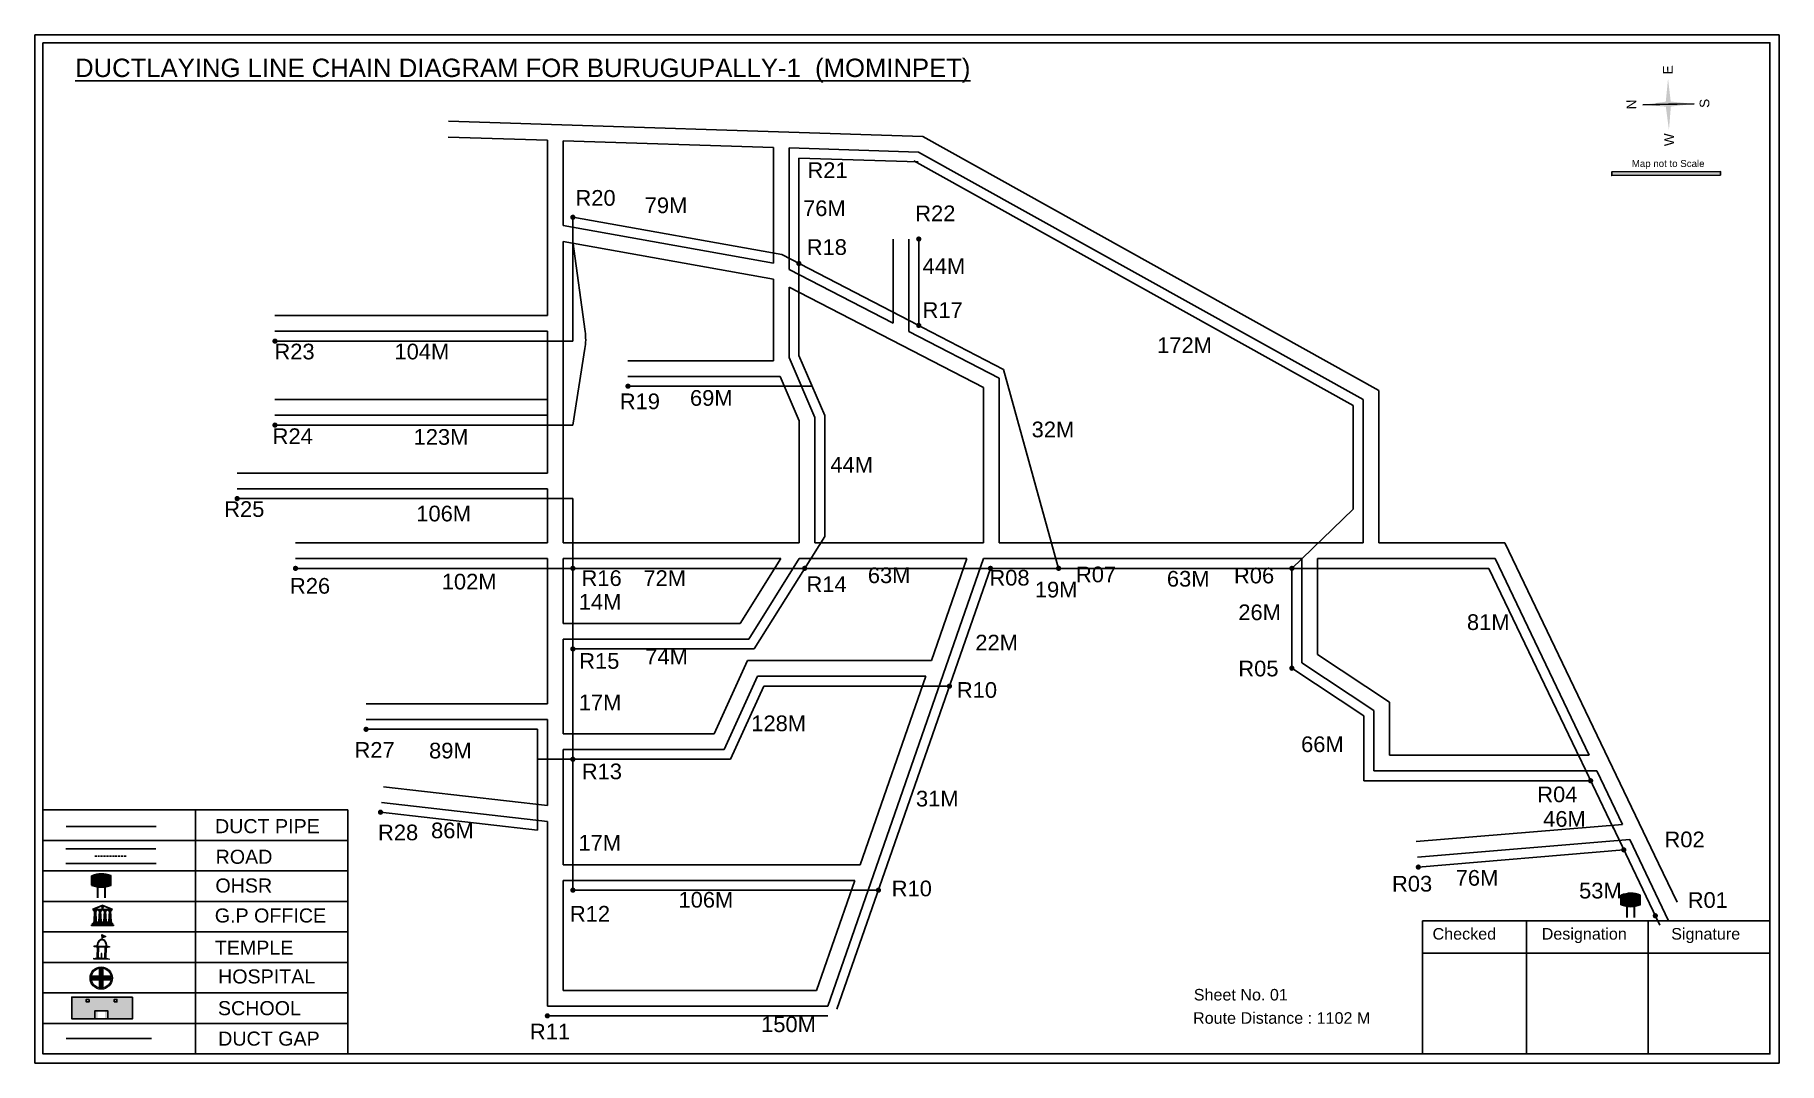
# Model space of a CAD drawing. Header units: inches. Extents: x 2380 to 8136, y 269 to 3641.
# Drawn here: x 2393 to 3283, y 2234 to 2759 of the extents above; entities that cross this region are included whole.
import ezdxf

# ---------------------------------------------------------------- set-up
doc = ezdxf.new("R2010")
doc.units = ezdxf.units.IN
doc.header["$MEASUREMENT"] = 0
doc.linetypes.add('DASHEDX2', pattern=[1.5, 1, -0.5])
for name, color, linetype in [('LANDMARK', 7, 'Continuous'), ('OHT', 7, 'Continuous'), ('pipe line', 5, 'Continuous')]:
    doc.layers.add(name, color=color, linetype=linetype)
doc.styles.get("Standard").update_dxf_attribs({"font": 'arial.ttf'})

msp = doc.modelspace()

# ---------------------------------------------------------------- texts
at = {"color": 242, "true_color": 0xcd2027}
msp.add_text('%%UDUCTLAYING LINE CHAIN DIAGRAM FOR BURUGUPALLY-1  (MOMINPET)', height=9.375, dxfattribs=at).set_placement((2413.71, 2737.11))
for s, p in [('E', (3229.07, 2738.51)), ('N', (3210.48, 2720.66)), ('S', (3247.77, 2721.41)), ('W', (3229.71, 2701.91))]:
    msp.add_text(s, height=4.95, rotation=91.00631).set_placement(p)
for s, height, p in [('R21', 8, (2787.48, 2685.62)), ('Map not to Scale', 3.5424, (3208.16, 2691.22)), ('R20', 8, (2669.09, 2671.46)), ('79M', 8, (2704.42, 2667.68)), ('76M', 8, (2785.24, 2666.18)), ('R22', 8, (2842.48, 2663.57)), ('R18', 8, (2787.11, 2646.38)), ('44M', 8, (2846.23, 2636.66)), ('R17', 8, (2846.23, 2614.24)), ('R23', 8, (2515.46, 2593.08)), ('104M', 8, (2576.71, 2593.08)), ('172M', 8, (2965.94, 2596.31)), ('R19', 8, (2691.7, 2567.68)), ('69M', 8, (2727.52, 2569.41)), ('R24', 8, (2514.55, 2549.89)), ('123M', 8, (2586.48, 2549.53)), ('32M', 8, (2901.88, 2553.33)), ('44M', 8, (2799.17, 2535.36)), ('R25', 8, (2489.83, 2512.73)), ('106M', 8, (2587.86, 2510.44)), ('102M', 8, (2600.84, 2475.71)), ('R16', 8, (2672.19, 2477.5)), ('72M', 8, (2703.75, 2477.5)), ('63M', 8, (2818.3, 2478.95)), ('R08', 8, (2880.33, 2477.71)), ('R07', 8, (2924.52, 2479.37)), ('63M', 8, (2970.91, 2477.16)), ('R06', 8, (3005.16, 2478.82)), ('R26', 8, (2523.39, 2473.56)), ('R14', 8, (2786.99, 2474.4)), ('19M', 8, (2903.53, 2471.64)), ('14M', 8, (2670.76, 2465.32)), ('26M', 8, (3007.37, 2460.06)), ('81M', 8, (3124.04, 2455.04)), ('22M', 8, (2873.15, 2444.61)), ('R15', 8, (2671.01, 2435.24)), ('74M', 8, (2704.7, 2437.44)), ('R05', 8, (3007.37, 2431.37)), ('17M', 8, (2670.76, 2414.11)), ('R10', 8, (2863.74, 2420.43)), ('128M', 8, (2758.81, 2403.42)), ('R27', 8, (2556.33, 2389.87)), ('89M', 8, (2594.37, 2389.52)), ('66M', 8, (3039.4, 2392.76)), ('R13', 8, (2672.32, 2378.92)), ('31M', 8, (2842.86, 2365.01)), ('R04', 8, (3159.94, 2367.19)), ('46M', 8, (3162.93, 2354.67)), ('DUCT PIPE', 7.178, (2485.13, 2351.38)), ('R28', 8, (2568.32, 2347.76)), ('86M', 8, (2595.4, 2348.79)), ('17M', 8, (2670.61, 2342.48)), ('R02', 8, (3224.84, 2344.19)), ('ROAD ', 7.178, (2485.44, 2335.77)), ('76M', 8, (3118.31, 2324.6)), ('OHSR', 7.178, (2485.34, 2321.1)), ('R10', 8, (2830.47, 2319.19)), ('R03', 8, (3085.79, 2321.6)), ('53M', 8, (3181.27, 2318.08)), ('R12', 8, (2666.24, 2306.29)), ('106M', 8, (2721.66, 2313.42)), ('R01', 8, (3236.71, 2313.29)), ('G.P OFFICE', 7.178, (2485.02, 2305.81)), ('TEMPLE', 7.178, (2485.01, 2289.4)), ('Checked', 5.886, (3106.49, 2297.1)), ('Designation', 5.886, (3162.19, 2297.1)), ('Signature', 5.886, (3228.29, 2297.1)), ('HOSPITAL', 7.178, (2486.69, 2274.71)), ('Sheet No. 01', 5.886, (2984.63, 2266.04)), ('SCHOOL', 7.178, (2486.63, 2258.55)), ('R11', 8, (2645.84, 2246.18)), ('150M', 8, (2763.83, 2249.91)), ('Route Distance : 1102 M', 5.886, (2984.26, 2254.17)), ('DUCT GAP', 7.178, (2486.74, 2243))]:
    msp.add_text(s, height=height).set_placement(p)

# ---------------------------------------------------------------- blocks, each defined once
blk = doc.blocks.new('OHT')
at = {"linetype": 'Continuous', "lineweight": 0, "true_color": 0x0ffffc}
blk.add_hatch(color=4, dxfattribs=at).paths.add_polyline_path([(0.012, 1), (0, 1, 0.101323), (-0.4, 0.916), (-0.4, 0.525, 0.194075), (0.399, 0.521), (0.399, 0.921, 0.097877)])
at = {"color": 4, "linetype": 'Continuous', "lineweight": 0, "true_color": 0x0ffffc, "flags": 128}
for points in [[(-0.4, 0.525), (-0.4, 0.916)], [(0.399, 0.521), (0.399, 0.921)]]:
    blk.add_lwpolyline(points, dxfattribs=at)
at = {"color": 4, "linetype": 'Continuous', "lineweight": 0, "true_color": 0x0ffffc, "const_width": 0.075, "flags": 128}
for points in [[(-0.15, 0), (-0.15, 0.475)], [(0.15, 0), (0.15, 0.473)]]:
    blk.add_lwpolyline(points, dxfattribs=at)
at = {"color": 4, "linetype": 'Continuous', "lineweight": 0, "true_color": 0x0ffffc}
for centre, radius, start, end in [((0.006, -0.019), 1.019, 67.31091, 113.47108), ((0.004, 1.513), 1.068, 247.76824, 291.70073)]:
    blk.add_arc(centre, radius, start, end, dxfattribs=at)
blk = doc.blocks.new('Government_Office')
at = {"linetype": 'Continuous', "lineweight": 0, "true_color": 0xff0000}
h = blk.add_hatch(color=1, dxfattribs=at)
h.paths.add_polyline_path([(0.44, 0.72), (0.45, 0.75), (0, 0.93), (-0.45, 0.75), (-0.44, 0.72)])
h.paths.add_polyline_path([(0.355, 0.75), (-0.355, 0.75), (0, 0.9)], flags=16)
h.paths.add_polyline_path([(0, 0.778, -1), (0, 0.872, -1)], flags=0)
h = blk.add_hatch(color=1, dxfattribs=at)
edge = h.paths.add_edge_path()
edge.add_arc((0, 0.825), 0.0467, 90, 270)
edge.add_arc((0, 0.825), 0.0467, 270, 450)
for points in [[(-0.5, 0.05), (0.5, 0.05), (0.5, 0), (-0.5, 0)], [(-0.45, 0.075), (-0.45, 0.12), (0.45, 0.12), (0.45, 0.075)], [(-0.4, 0.14), (-0.4, 0.18), (0.4, 0.18), (0.4, 0.14)]]:
    blk.add_hatch(color=1, dxfattribs=at).paths.add_polyline_path(points)
h = blk.add_hatch(color=1, dxfattribs=at)
edge = h.paths.add_edge_path()
edge.add_line((-0.27, 0.195), (-0.295, 0.675))
edge.add_line((-0.295, 0.675), (-0.29, 0.675))
edge.add_arc((-0.278, 0.688), 0.0176, 225.30401, 441.56588)
edge.add_line((-0.275, 0.705), (-0.395, 0.705))
edge.add_arc((-0.392, 0.688), 0.0176, 98.43412, 314.69599)
edge.add_line((-0.38, 0.675), (-0.375, 0.675))
edge.add_line((-0.375, 0.675), (-0.4, 0.195))
edge.add_line((-0.4, 0.195), (-0.27, 0.195))
h = blk.add_hatch(color=1, dxfattribs=at)
edge = h.paths.add_edge_path()
edge.add_line((-0.047, 0.195), (-0.072, 0.675))
edge.add_line((-0.072, 0.675), (-0.067, 0.675))
edge.add_arc((-0.054, 0.688), 0.0176, 225.30401, 441.56588)
edge.add_line((-0.052, 0.705), (-0.172, 0.705))
edge.add_arc((-0.169, 0.688), 0.0176, 98.43412, 314.69599)
edge.add_line((-0.157, 0.675), (-0.152, 0.675))
edge.add_line((-0.152, 0.675), (-0.177, 0.195))
edge.add_line((-0.177, 0.195), (-0.047, 0.195))
h = blk.add_hatch(color=1, dxfattribs=at)
edge = h.paths.add_edge_path()
edge.add_line((0.177, 0.195), (0.152, 0.675))
edge.add_line((0.152, 0.675), (0.157, 0.675))
edge.add_arc((0.169, 0.688), 0.0176, 225.30401, 441.56588)
edge.add_line((0.172, 0.705), (0.052, 0.705))
edge.add_arc((0.054, 0.688), 0.0176, 98.43412, 314.69599)
edge.add_line((0.067, 0.675), (0.072, 0.675))
edge.add_line((0.072, 0.675), (0.047, 0.195))
edge.add_line((0.047, 0.195), (0.177, 0.195))
h = blk.add_hatch(color=1, dxfattribs=at)
edge = h.paths.add_edge_path()
edge.add_line((0.4, 0.195), (0.375, 0.675))
edge.add_line((0.375, 0.675), (0.38, 0.675))
edge.add_arc((0.392, 0.688), 0.0176, 225.30401, 441.56588)
edge.add_line((0.395, 0.705), (0.275, 0.705))
edge.add_arc((0.278, 0.688), 0.0176, 98.43412, 314.69599)
edge.add_line((0.29, 0.675), (0.295, 0.675))
edge.add_line((0.295, 0.675), (0.27, 0.195))
edge.add_line((0.27, 0.195), (0.4, 0.195))
at = {"color": 1, "linetype": 'Continuous', "lineweight": 0, "true_color": 0xff0000, "flags": 128}
for points in [[(-0.45, 0.75), (-0.44, 0.72), (0.44, 0.72), (0.45, 0.75), (0, 0.93)], [(-0.355, 0.75), (0.355, 0.75), (0, 0.9)], [(-0.5, 0.05), (0.5, 0.05), (0.5, 0), (-0.5, 0)], [(-0.45, 0.075), (-0.45, 0.12), (0.45, 0.12), (0.45, 0.075)], [(-0.4, 0.14), (-0.4, 0.18), (0.4, 0.18), (0.4, 0.14)]]:
    blk.add_lwpolyline(points, close=True, dxfattribs=at)
for points in [[(0, 0.872, 1), (0, 0.778, 1)], [(-0.27, 0.195), (-0.295, 0.675), (-0.29, 0.675, 1.379694), (-0.275, 0.705), (-0.395, 0.705, 1.379694), (-0.38, 0.675), (-0.375, 0.675), (-0.4, 0.195)], [(-0.047, 0.195), (-0.072, 0.675), (-0.067, 0.675, 1.379694), (-0.052, 0.705), (-0.172, 0.705, 1.379694), (-0.157, 0.675), (-0.152, 0.675), (-0.177, 0.195)], [(0.177, 0.195), (0.152, 0.675), (0.157, 0.675, 1.379694), (0.172, 0.705), (0.052, 0.705, 1.379694), (0.067, 0.675), (0.072, 0.675), (0.047, 0.195)], [(0.4, 0.195), (0.375, 0.675), (0.38, 0.675, 1.379694), (0.395, 0.705), (0.275, 0.705, 1.379694), (0.29, 0.675), (0.295, 0.675), (0.27, 0.195)]]:
    blk.add_lwpolyline(points, format="xyb", close=True, dxfattribs=at)
blk = doc.blocks.new('Temple')
at = {"linetype": 'Continuous', "lineweight": 0, "true_color": 0xff0000}
h = blk.add_hatch(color=1, dxfattribs=at)
edge = h.paths.add_edge_path()
edge.add_line((0.175, 0.49), (0.225, 0.49))
edge.add_line((0.225, 0.49), (0.225, 0.497))
edge.add_line((0.225, 0.497), (0.307, 0.497))
edge.add_line((0.307, 0.497), (0.307, 0.533))
edge.add_line((0.307, 0.533), (0.257, 0.533))
edge.add_line((0.257, 0.533), (0.257, 0.54))
edge.add_line((0.257, 0.54), (0.2, 0.54))
edge.add_spline(control_points=[(0.2, 0.54), (0.2, 0.589), (0.19, 0.638), (0.142, 0.743), (0.092, 0.79), (0.027, 0.805), (0.02, 0.806), (0.012, 0.806)], knot_values=[4.712389, 4.712389, 4.712389, 4.712389, 5.278166, 5.278166, 6.117402, 6.117402, 6.223801, 6.223801, 6.223801, 6.223801], degree=3, periodic=0)
edge.add_line((0.012, 0.806), (0.012, 0.79))
edge.add_line((0.012, 0.79), (-0.012, 0.79))
edge.add_line((-0.012, 0.79), (-0.012, 0.806))
edge.add_spline(control_points=[(-0.012, 0.806), (-0.055, 0.802), (-0.096, 0.781), (-0.171, 0.699), (-0.197, 0.628), (-0.2, 0.55), (-0.2, 0.545), (-0.2, 0.54)], knot_values=[6.343965, 6.343965, 6.343965, 6.343965, 6.956638, 6.956638, 7.795874, 7.795874, 7.853982, 7.853982, 7.853982, 7.853982], degree=3, periodic=0)
edge.add_line((-0.2, 0.54), (-0.257, 0.54))
edge.add_line((-0.257, 0.54), (-0.257, 0.533))
edge.add_line((-0.257, 0.533), (-0.307, 0.533))
edge.add_line((-0.307, 0.533), (-0.307, 0.497))
edge.add_line((-0.307, 0.497), (-0.225, 0.497))
edge.add_line((-0.225, 0.497), (-0.225, 0.49))
edge.add_line((-0.225, 0.49), (-0.175, 0.49))
edge.add_line((-0.175, 0.49), (-0.175, 0.07))
edge.add_arc((-0.205, 0.07), 0.03, -90, 0, ccw=False)
edge.add_line((-0.205, 0.04), (-0.257, 0.04))
edge.add_line((-0.257, 0.04), (-0.257, 0.033))
edge.add_line((-0.257, 0.033), (-0.307, 0.033))
edge.add_line((-0.307, 0.033), (-0.307, 0))
edge.add_line((-0.307, 0), (0.307, 0))
edge.add_line((0.307, 0), (0.307, 0.033))
edge.add_line((0.307, 0.033), (0.257, 0.033))
edge.add_line((0.257, 0.033), (0.257, 0.04))
edge.add_line((0.257, 0.04), (0.205, 0.04))
edge.add_arc((0.205, 0.07), 0.03, 180, 270, ccw=False)
edge.add_line((0.175, 0.07), (0.175, 0.49))
h.paths.add_polyline_path([(0.125, 0.07, -0.414214), (0.095, 0.04), (0.05, 0.04), (0.05, 0.033), (-0.05, 0.033), (-0.05, 0.04), (-0.095, 0.04, -0.414214), (-0.125, 0.07), (-0.125, 0.497), (0.125, 0.497)], flags=16)
edge = h.paths.add_edge_path(flags=16)
edge.add_ellipse((0, 0.54), major_axis=(0, 0.242), ratio=0.722808, start_angle=270, end_angle=450, ccw=False)
edge.add_line((0.175, 0.54), (-0.175, 0.54))
h.paths.add_polyline_path([(0.012, 0.23), (0.012, 0.07), (-0.012, 0.07), (-0.012, 0.23)], flags=0)
h = blk.add_hatch(color=1, dxfattribs=at)
edge = h.paths.add_edge_path()
edge.add_line((0.012, 0.857), (0, 0.85))
edge.add_line((0, 0.85), (-0.003, 0.925))
edge.add_line((-0.003, 0.925), (-0.012, 0.925))
edge.add_line((-0.012, 0.925), (-0.012, 0.806))
edge.add_spline(control_points=[(-0.012, 0.806), (-0.004, 0.807), (0.004, 0.807), (0.012, 0.806)], knot_values=[6.223801, 6.223801, 6.223801, 6.223801, 6.343965, 6.343965, 6.343965, 6.343965], degree=3, periodic=0)
edge.add_line((0.012, 0.806), (0.012, 0.857))
h = blk.add_hatch(color=1, dxfattribs=at)
edge = h.paths.add_edge_path()
edge.add_line((0.012, 0.79), (0.012, 0.806))
edge.add_spline(control_points=[(0.012, 0.806), (0.004, 0.807), (-0.004, 0.807), (-0.012, 0.806)], knot_values=[6.223801, 6.223801, 6.223801, 6.223801, 6.343965, 6.343965, 6.343965, 6.343965], degree=3, periodic=0)
edge.add_line((-0.012, 0.806), (-0.012, 0.79))
edge.add_line((-0.012, 0.79), (0.012, 0.79))
at = {"linetype": 'Continuous', "lineweight": 0, "true_color": 0xe66000}
blk.add_hatch(color=32, dxfattribs=at).paths.add_polyline_path([(-0.006, 1), (0.147, 0.931), (0, 0.85)])
at = {"color": 1, "linetype": 'Continuous', "lineweight": 0, "true_color": 0xff0000, "flags": 128}
for points in [[(0.012, 0.925), (-0.012, 0.925), (-0.012, 0.79), (0.012, 0.79)], [(0.012, 0.23), (-0.012, 0.23), (-0.012, 0.07), (0.012, 0.07)]]:
    blk.add_lwpolyline(points, close=True, dxfattribs=at)
at = {"color": 32, "linetype": 'Continuous', "lineweight": 0, "true_color": 0xe66000, "flags": 128}
blk.add_lwpolyline([(-0.006, 1), (0.147, 0.931), (0, 0.85), (-0.006, 1)], dxfattribs=at)
at = {"color": 1, "linetype": 'Continuous', "lineweight": 0, "true_color": 0xff0000, "flags": 128}
blk.add_lwpolyline([(0.2, 0.54), (0.257, 0.54), (0.257, 0.533), (0.307, 0.533), (0.307, 0.497), (0.225, 0.497), (0.225, 0.49), (0.175, 0.49), (0.175, 0.07, 0.414214), (0.205, 0.04), (0.257, 0.04), (0.257, 0.033), (0.307, 0.033), (0.307, 0), (-0.307, 0), (-0.307, 0.033), (-0.257, 0.033), (-0.257, 0.04), (-0.205, 0.04, 0.414214), (-0.175, 0.07), (-0.175, 0.49), (-0.225, 0.49), (-0.225, 0.497), (-0.307, 0.497), (-0.307, 0.533), (-0.257, 0.533), (-0.257, 0.54), (-0.2, 0.54)], format="xyb", dxfattribs=at)
blk.add_lwpolyline([(-0.175, 0.54), (0.175, 0.54)], dxfattribs=at)
blk.add_lwpolyline([(0.125, 0.497), (0.125, 0.07, -0.414214), (0.095, 0.04), (0.05, 0.04), (0.05, 0.033), (-0.05, 0.033), (-0.05, 0.04), (-0.095, 0.04, -0.414214), (-0.125, 0.07), (-0.125, 0.497)], format="xyb", close=True, dxfattribs=at)
at = {"color": 1, "linetype": 'Continuous', "lineweight": 0, "true_color": 0xff0000}
blk.add_ellipse((0, 0.54), major_axis=(0, 0.242), ratio=0.722808, start_param=4.712389, end_param=7.853982, dxfattribs=at)
blk.add_open_spline([(0.2, 0.54), (0.2, 0.589), (0.19, 0.638), (0.142, 0.743), (0.092, 0.79), (-0.023, 0.816), (-0.085, 0.794), (-0.171, 0.699), (-0.197, 0.628), (-0.2, 0.55), (-0.2, 0.545), (-0.2, 0.54)], degree=3, knots=[4.712389, 4.712389, 4.712389, 4.712389, 5.278166, 5.278166, 6.117402, 6.117402, 6.956638, 6.956638, 7.795874, 7.795874, 7.853982, 7.853982, 7.853982, 7.853982], dxfattribs=at)
blk = doc.blocks.new('*U11')
at = {"color": 0, "linetype": 'DASHEDX2', "transparency": 16777216}
blk.add_line((-8.22, 0), (8.01, 0), dxfattribs=at)
blk = doc.blocks.new('Hospital')
at = {"linetype": 'Continuous', "lineweight": 0, "true_color": 0x000000}
h = blk.add_hatch(color=18, dxfattribs=at)
h.paths.add_polyline_path([(-0.5, 0, 1), (0.5, 0, 1)])
h.paths.add_polyline_path([(0.446, 0, -1), (-0.446, 0, -1)], flags=16)
at = {"linetype": 'Continuous', "true_color": 0xff0000}
blk.add_hatch(color=1, dxfattribs=at).paths.add_polyline_path([(-0.394, 0.08), (-0.08, 0.08), (-0.08, 0.394), (0.08, 0.394), (0.08, 0.08), (0.394, 0.08), (0.394, -0.08), (0.08, -0.08), (0.08, -0.394), (-0.08, -0.394), (-0.08, -0.08), (-0.394, -0.08)])
at = {"color": 1, "linetype": 'Continuous', "true_color": 0xff0000, "flags": 128}
blk.add_lwpolyline([(-0.394, 0.08), (-0.08, 0.08), (-0.08, 0.394), (0.08, 0.394), (0.08, 0.08), (0.394, 0.08), (0.394, -0.08), (0.08, -0.08), (0.08, -0.394), (-0.08, -0.394), (-0.08, -0.08), (-0.394, -0.08)], close=True, dxfattribs=at)
at = {"color": 18, "linetype": 'Continuous', "lineweight": 0, "true_color": 0x000000}
for radius in [0.5, 0.446]:
    blk.add_circle((0, 0), radius, dxfattribs=at)

# ---------------------------------------------------------------- hatches: boundary and pattern name
at = {"true_color": 0x0093dd}
h = msp.add_hatch(color=142, dxfattribs=at)
h.dxf.hatch_style = 1
h.paths.add_polyline_path([(3197.98, 2688.72), (3197.98, 2686.87), (3253.49, 2687), (3253.49, 2688.84)])
at = {"ltscale": 0.5}
h = msp.add_hatch(color=5, dxfattribs=at)
h.dxf.hatch_style = 1
h.paths.add_polyline_path([(2669.1, 2665.57, 1), (2666.41, 2665.57, 1)])
h = msp.add_hatch(color=5, dxfattribs=at)
h.dxf.hatch_style = 1
h.paths.add_polyline_path([(2845.62, 2654.47, 1), (2842.93, 2654.47, 1)])
h = msp.add_hatch(color=5, dxfattribs=at)
h.dxf.hatch_style = 1
h.paths.add_polyline_path([(2784.45, 2642, 1), (2781.76, 2642, 1)])
h = msp.add_hatch(color=5, dxfattribs=at)
h.dxf.hatch_style = 1
h.paths.add_polyline_path([(2845.62, 2610.39, 1), (2842.93, 2610.39, 1)])
h = msp.add_hatch(color=5, dxfattribs=at)
h.dxf.hatch_style = 1
h.paths.add_polyline_path([(2517.08, 2602.39, 1), (2514.39, 2602.39, 1)])
h = msp.add_hatch(color=5, dxfattribs=at)
h.dxf.hatch_style = 1
h.paths.add_polyline_path([(2697.24, 2579.4, 1), (2694.54, 2579.4, 1)])
h = msp.add_hatch(color=5, dxfattribs=at)
h.dxf.hatch_style = 1
h.paths.add_polyline_path([(2517.08, 2559.55, 1), (2514.39, 2559.55, 1)])
h = msp.add_hatch(color=5, dxfattribs=at)
h.dxf.hatch_style = 1
h.paths.add_polyline_path([(2497.78, 2522.06, 1), (2495.08, 2522.06, 1)])
h = msp.add_hatch(color=5, dxfattribs=at)
h.dxf.hatch_style = 1
h.paths.add_polyline_path([(2527.56, 2486.48, 1), (2524.86, 2486.48, 1)])
h = msp.add_hatch(color=5, dxfattribs=at)
h.dxf.hatch_style = 1
h.paths.add_polyline_path([(2669.1, 2486.48, 1), (2666.41, 2486.48, 1)])
h = msp.add_hatch(color=5, dxfattribs=at)
h.dxf.hatch_style = 1
h.paths.add_polyline_path([(2787.41, 2486.48, 1), (2784.71, 2486.48, 1)])
h = msp.add_hatch(color=5, dxfattribs=at)
h.dxf.hatch_style = 1
h.paths.add_polyline_path([(2882.21, 2486.48, 1), (2879.52, 2486.48, 1)])
h = msp.add_hatch(color=5, dxfattribs=at)
h.dxf.hatch_style = 1
h.paths.add_polyline_path([(2917.01, 2486.48, 1), (2914.31, 2486.48, 1)])
h = msp.add_hatch(color=5, dxfattribs=at)
h.dxf.hatch_style = 1
h.paths.add_polyline_path([(3036.05, 2486.48, 1), (3033.36, 2486.48, 1)])
h = msp.add_hatch(color=5, dxfattribs=at)
h.dxf.hatch_style = 1
h.paths.add_polyline_path([(2669.1, 2445.36, 1), (2666.41, 2445.36, 1)])
h = msp.add_hatch(color=5, dxfattribs=at)
h.dxf.hatch_style = 1
h.paths.add_polyline_path([(3036.05, 2435.53, 1), (3033.36, 2435.53, 1)])
h = msp.add_hatch(color=5, dxfattribs=at)
h.dxf.hatch_style = 1
h.paths.add_polyline_path([(2861.29, 2426.41, 1), (2858.6, 2426.41, 1)])
h = msp.add_hatch(color=5, dxfattribs=at)
h.dxf.hatch_style = 1
h.paths.add_polyline_path([(2563.56, 2404.37, 1), (2560.87, 2404.37, 1)])
h = msp.add_hatch(color=5, dxfattribs=at)
h.dxf.hatch_style = 1
h.paths.add_polyline_path([(2669.1, 2389.09, 1), (2666.41, 2389.09, 1)])
h = msp.add_hatch(color=5, dxfattribs=at)
h.dxf.hatch_style = 1
h.paths.add_polyline_path([(3188.52, 2378.13, 1), (3185.83, 2378.13, 1)])
h = msp.add_hatch(color=5, dxfattribs=at)
h.dxf.hatch_style = 1
h.paths.add_polyline_path([(2570.93, 2362.09, 1), (2568.24, 2362.09, 1)])
h = msp.add_hatch(color=5, dxfattribs=at)
h.dxf.hatch_style = 1
h.paths.add_polyline_path([(3205.42, 2342.86, 1), (3202.73, 2342.86, 1)])
h = msp.add_hatch(color=5, dxfattribs=at)
h.dxf.hatch_style = 1
h.paths.add_polyline_path([(3100.58, 2334.1, 1), (3097.88, 2334.1, 1)])
h = msp.add_hatch(color=5, dxfattribs=at)
h.dxf.hatch_style = 1
h.paths.add_polyline_path([(2669.1, 2322.32, 1), (2666.41, 2322.32, 1)])
h = msp.add_hatch(color=5, dxfattribs=at)
h.dxf.hatch_style = 1
h.paths.add_polyline_path([(2825.05, 2322.32, 1), (2822.35, 2322.32, 1)])
h = msp.add_hatch(color=5, dxfattribs=at)
h.dxf.hatch_style = 1
h.paths.add_polyline_path([(3221.52, 2309.27, 1), (3218.83, 2309.27, 1)])
at = {"true_color": 0xc8c92d}
h = msp.add_hatch(color=52, dxfattribs=at)
h.dxf.hatch_style = 1
h.paths.add_polyline_path([(2418.17, 2267.79), (2412, 2267.79), (2412, 2256.7), (2418.17, 2256.7)])
h.paths.add_polyline_path([(2443.02, 2267.79), (2436.85, 2267.79), (2436.85, 2256.7), (2443.02, 2256.7)])
at = {"true_color": 0x293189}
h = msp.add_hatch(color=177, dxfattribs=at)
h.dxf.hatch_style = 1
h.paths.add_polyline_path([(2436.85, 2267.79), (2418.17, 2267.79), (2418.17, 2256.7), (2425.18, 2256.7), (2425.18, 2260.33), (2429.03, 2260.33), (2429.03, 2256.7), (2436.85, 2256.7)])
h.paths.add_polyline_path([(2420.84, 2265.31), (2419.46, 2265.31), (2419.46, 2266.58), (2420.84, 2266.58)], flags=16)
h.paths.add_polyline_path([(2433.71, 2265.31), (2433.71, 2266.58), (2435.09, 2266.58), (2435.09, 2265.31)], flags=16)
at = {"ltscale": 0.5}
h = msp.add_hatch(color=5, dxfattribs=at)
h.dxf.hatch_style = 1
h.paths.add_polyline_path([(2656.1, 2258.2, 1), (2653.41, 2258.2, 1)])

# ---------------------------------------------------------------- linework, layer by layer
for p, q in [((3240.05, 2723.42), (3213.75, 2722.96)), ((3213.75, 2722.96), (3240.05, 2723.42)), ((3240.05, 2723.42), (3213.75, 2722.96)), ((3226.92, 2723.19), (3240.05, 2723.42)), ((2604.05, 2706.51), (2654.75, 2704.88)), ((2604.31, 2714.51), (2846.38, 2706.73)), ((2846.38, 2706.73), (3079.08, 2577.23)), ((2654.75, 2704.88), (2654.75, 2615.39)), ((2662.75, 2704.63), (2770.1, 2701.18)), ((2662.75, 2704.63), (2662.75, 2661.38)), ((2770.1, 2701.18), (2770.1, 2642.21)), ((2778.1, 2700.92), (2844.19, 2698.8)), ((2778.1, 2638.95), (2778.1, 2700.92)), ((2844.19, 2698.8), (3071.08, 2572.53)), ((2777.94, 2695.92), (2778.1, 2695.92)), ((2770.1, 2642.21), (2662.75, 2661.38)), ((2662.75, 2653.26), (2662.75, 2499.48)), ((2770.1, 2634.08), (2662.75, 2653.26)), ((2831.27, 2611.48), (2831.27, 2654.47)), ((2839.27, 2607.34), (2839.27, 2654.47)), ((2831.27, 2611.48), (2778.1, 2638.95)), ((2770.1, 2634.08), (2770.1, 2592.4)), ((2877.31, 2578.68), (2778.1, 2629.95)), ((2778.1, 2629.95), (2778.1, 2594.05)), ((2654.75, 2615.39), (2515.73, 2615.39)), ((2654.75, 2607.39), (2515.73, 2607.39)), ((2654.75, 2607.39), (2654.75, 2535.06)), ((2885.31, 2583.55), (2839.27, 2607.34)), ((2770.1, 2592.4), (2695.89, 2592.4)), ((2791.3, 2563.39), (2778.1, 2594.05)), ((2773.54, 2584.4), (2695.89, 2584.4)), ((2783.3, 2561.74), (2773.54, 2584.4)), ((2885.31, 2499.48), (2885.31, 2583.55)), ((2654.75, 2572.55), (2515.73, 2572.55)), ((2877.31, 2499.48), (2877.31, 2578.68)), ((3071.08, 2572.53), (3071.08, 2499.48)), ((3079.08, 2577.23), (3079.08, 2499.48)), ((2654.75, 2564.55), (2515.73, 2564.55)), ((2783.3, 2499.48), (2783.3, 2561.74)), ((2791.3, 2499.48), (2791.3, 2563.39)), ((2654.75, 2535.06), (2496.43, 2535.06)), ((2654.75, 2527.06), (2496.43, 2527.06)), ((2654.75, 2527.06), (2654.75, 2499.48)), ((2526.21, 2499.48), (2654.75, 2499.48)), ((2662.75, 2499.48), (2783.3, 2499.48)), ((2791.3, 2499.48), (2877.31, 2499.48)), ((2885.31, 2499.48), (3071.08, 2499.48)), ((3079.08, 2499.48), (3143.43, 2499.48)), ((3143.43, 2499.48), (3221.79, 2335.99)), ((2654.75, 2491.48), (2526.21, 2491.48)), ((2526.21, 2491.48), (2654.75, 2491.48)), ((2654.75, 2491.48), (2654.75, 2417.37)), ((2662.75, 2491.48), (2662.75, 2458.36)), ((2773.85, 2491.48), (2662.75, 2491.48)), ((2662.75, 2491.48), (2773.85, 2491.48)), ((2753.06, 2458.36), (2773.85, 2491.48)), ((2757.48, 2450.36), (2783.3, 2491.48)), ((2868.84, 2491.48), (2783.3, 2491.48)), ((2783.3, 2491.48), (2868.84, 2491.48)), ((2797.82, 2263.2), (2877.31, 2491.48)), ((2850.71, 2439.41), (2868.84, 2491.48)), ((3039.7, 2491.48), (2877.31, 2491.48)), ((2877.31, 2491.48), (3039.7, 2491.48)), ((3039.7, 2491.48), (3039.7, 2438.22)), ((3071.08, 2491.48), (3047.7, 2491.48)), ((3047.7, 2491.48), (3071.08, 2491.48)), ((3047.7, 2491.48), (3047.7, 2442.53)), ((3071.08, 2491.48), (3138.39, 2491.48)), ((3138.39, 2491.48), (3186.49, 2391.13)), ((2662.75, 2458.36), (2753.06, 2458.36)), ((2662.75, 2450.36), (2662.75, 2402.09)), ((2662.75, 2450.36), (2757.48, 2450.36)), ((2739.79, 2402.09), (2756.81, 2439.41)), ((2756.81, 2439.41), (2850.71, 2439.41)), ((3047.7, 2442.53), (3084.48, 2418.26)), ((2744.93, 2394.09), (2761.95, 2431.41)), ((2761.95, 2431.41), (2847.92, 2431.41)), ((2814.46, 2335.32), (2847.92, 2431.41)), ((3039.7, 2438.22), (3076.48, 2413.96)), ((2654.75, 2417.37), (2562.21, 2417.37)), ((3076.48, 2413.96), (3076.48, 2383.13)), ((3084.48, 2418.26), (3084.48, 2391.13)), ((2654.75, 2409.37), (2562.21, 2409.37)), ((2654.75, 2409.37), (2654.75, 2365.44)), ((2662.75, 2402.09), (2739.79, 2402.09)), ((2662.75, 2394.09), (2662.75, 2335.32)), ((2662.75, 2394.09), (2744.93, 2394.09)), ((3084.48, 2391.13), (3186.49, 2391.13)), ((3076.48, 2383.13), (3190.32, 2383.13)), ((3190.32, 2383.13), (3203.4, 2355.85)), ((2654.75, 2365.44), (2571.06, 2375)), ((2397.33, 2363.22), (2397.33, 2240.01)), ((2475.09, 2363.22), (2475.09, 2238.8)), ((2654.75, 2357.39), (2570.16, 2367.05)), ((2654.75, 2357.39), (2654.75, 2263.2)), ((3203.4, 2355.85), (3098.15, 2347.06)), ((2552.85, 2347.67), (2397.33, 2347.67)), ((2408.98, 2343.37), (2454.86, 2343.37)), ((3207.1, 2348.13), (3098.81, 2339.08)), ((3207.1, 2348.13), (3226.98, 2306.64)), ((2408.98, 2335.85), (2455.1, 2335.85)), ((2662.75, 2335.32), (2814.46, 2335.32)), ((2822.93, 2335.32), (2822.93, 2335.32)), ((3221.79, 2335.99), (3231.28, 2316.18)), ((2552.85, 2332.11), (2397.33, 2332.11)), ((2662.75, 2327.32), (2662.75, 2271.2)), ((2662.75, 2327.32), (2811.67, 2327.32)), ((2792.13, 2271.2), (2811.67, 2327.32)), ((2552.85, 2316.56), (2397.33, 2316.56)), ((2552.85, 2301.01), (2397.33, 2301.01)), ((2552.85, 2285.46), (2397.33, 2285.46)), ((2397.33, 2269.9), (2552.85, 2269.9)), ((2662.75, 2271.2), (2792.13, 2271.2)), ((2654.75, 2263.2), (2797.82, 2263.2)), ((2397.33, 2254.35), (2552.85, 2254.35)), ((2397.32, 2239.77), (2397.32, 2238.81)), ((2397.33, 2240.01), (2397.33, 2238.8)), ((2552.85, 2238.8), (2397.33, 2238.8))]:
    msp.add_line(p, q)
at = {"color": 1}
msp.add_line((3213.75, 2722.96), (3226.91, 2723.19), dxfattribs=at)
at = {"color": 242, "true_color": 0xcd2027}
for p, q in [((3154.38, 2306.64), (3154.38, 2238.75)), ((3216.59, 2306.64), (3216.59, 2238.75)), ((3101.42, 2290.2), (3278.64, 2290.2))]:
    msp.add_line(p, q, dxfattribs=at)
for points in [[(2393.21, 2758.6), (2393.21, 2234.1), (3283.35, 2234.1), (3283.35, 2758.6)], [(2397.32, 2754.58), (2397.32, 2238.81), (3278.64, 2238.81), (3278.64, 2754.58)], [(2443.09, 2267.79), (2443.09, 2256.7), (2412, 2256.7), (2412, 2267.79)], [(2420.84, 2266.58), (2420.84, 2265.31), (2419.46, 2265.31), (2419.46, 2266.58)], [(2433.71, 2265.31), (2433.71, 2266.58), (2435.09, 2266.58), (2435.09, 2265.31)]]:
    msp.add_lwpolyline(points, close=True)
at = {"color": 142, "true_color": 0x0093dd}
msp.add_lwpolyline([(3253.49, 2687), (3197.98, 2686.87), (3197.98, 2688.72), (3253.49, 2688.84), (3253.49, 2687)], dxfattribs=at)
for points in [[(2552.85, 2238.8), (2552.85, 2363.22), (2397.33, 2363.22)], [(2423.85, 2256.7), (2423.85, 2260.8), (2430.37, 2260.8), (2430.37, 2256.7)]]:
    msp.add_lwpolyline(points)
at = {"color": 242, "true_color": 0xcd2027}
msp.add_lwpolyline([(3278.64, 2238.75), (3101.42, 2238.75), (3101.42, 2306.64), (3278.64, 2306.64)], close=True, dxfattribs=at)
for points in [[(3228.19, 2723.23), (3225.38, 2723.18), (3226.67, 2736.34)], [(3228.19, 2723.23), (3225.38, 2723.18), (3226.67, 2736.34)], [(3226.93, 2721.9), (3226.88, 2724.71), (3240.05, 2723.42)], [(3226.93, 2721.9), (3226.88, 2724.71), (3240.05, 2723.42)], [(3228.2, 2723.23), (3225.38, 2723.18), (3227.13, 2710.04)], [(3228.2, 2723.23), (3225.38, 2723.18), (3227.13, 2710.04)]]:
    msp.add_solid(points)
at = {"color": 1}
msp.add_solid([(3226.93, 2721.89), (3226.88, 2724.71), (3213.75, 2722.96)], dxfattribs=at)
msp.add_solid([(3226.93, 2721.89), (3226.88, 2724.71), (3213.75, 2722.96)], dxfattribs=at)
at = {"layer": 'OHT', "color": 5}
msp.add_line((2409.15, 2354.75), (2455.03, 2354.75), dxfattribs=at)
at = {"layer": 'OHT', "color": 1}
msp.add_line((2409.15, 2246.57), (2452.74, 2246.57), dxfattribs=at)
at = {"layer": 'pipe line'}
for p, q in [((2783.1, 2695.76), (2844.03, 2693.8)), ((2783.1, 2627.36), (2783.1, 2695.76)), ((2841.76, 2694.43), (3066.03, 2569.62)), ((2667.75, 2665.57), (2667.75, 2602.39)), ((2774.32, 2646.53), (2667.75, 2665.57)), ((2667.75, 2653.26), (2674.02, 2607.31)), ((2844.27, 2610.39), (2844.27, 2654.47)), ((2844.27, 2610.39), (2774.32, 2646.53)), ((2783.1, 2629.95), (2783.1, 2595.08)), ((2887.61, 2587.99), (2841.57, 2611.78)), ((2667.75, 2602.39), (2515.73, 2602.39)), ((2673.93, 2598.56), (2667.75, 2559.55)), ((2796.3, 2564.42), (2783.1, 2595.08)), ((2887.61, 2587.99), (2915.66, 2486.48)), ((2789.85, 2579.4), (2695.89, 2579.4)), ((2796.3, 2502.78), (2796.3, 2564.42)), ((3066.03, 2516.61), (3066.03, 2569.62)), ((2667.75, 2559.55), (2515.73, 2559.55)), ((2667.75, 2522.06), (2496.43, 2522.06)), ((2667.75, 2522.06), (2667.75, 2499.48)), ((3034.7, 2486.48), (3066.03, 2516.61)), ((2760.25, 2445.36), (2796.3, 2502.78)), ((2667.75, 2499.48), (2667.75, 2458.36)), ((2526.21, 2486.48), (2654.75, 2486.48)), ((2654.75, 2486.48), (2786.06, 2486.48)), ((2783.3, 2486.48), (2868.84, 2486.48)), ((2802.54, 2261.56), (2880.87, 2486.48)), ((2867.1, 2486.48), (3039.7, 2486.48)), ((3034.7, 2486.48), (3034.7, 2435.53)), ((3039.7, 2486.48), (3071.08, 2486.48)), ((3071.08, 2486.48), (3135.24, 2486.48)), ((3135.24, 2486.48), (3181.98, 2388.97)), ((2667.75, 2458.36), (2667.75, 2402.09)), ((2667.75, 2445.36), (2760.25, 2445.36)), ((3034.7, 2435.53), (3071.48, 2411.27)), ((2748.15, 2389.09), (2765.17, 2426.41)), ((2765.17, 2426.41), (2859.95, 2426.41)), ((2649.75, 2404.37), (2562.21, 2404.37)), ((2649.75, 2404.37), (2649.75, 2352.93)), ((3071.48, 2411.27), (3071.48, 2378.13)), ((2667.75, 2402.09), (2667.75, 2322.32)), ((2649.75, 2389.09), (2748.15, 2389.09)), ((3180.94, 2391.13), (3198.89, 2353.69)), ((3071.48, 2378.13), (3187.17, 2378.13)), ((2649.75, 2352.93), (2569.59, 2362.09)), ((3198.07, 2355.4), (3222.47, 2304.48)), ((3204.08, 2342.86), (3099.23, 2334.1)), ((2667.75, 2322.32), (2823.7, 2322.32)), ((2654.75, 2258.2), (2797.82, 2258.2))]:
    msp.add_line(p, q, dxfattribs=at)
msp.add_arc((2644.3, 2603.25), 30, 351.00325, 7.76975, dxfattribs=at)

# ---------------------------------------------------------------- block references
at = {"linetype": 'DASHEDX2'}
msp.add_blockref('*U11', (2431.98, 2339.61), dxfattribs=at)
at = {"layer": 'LANDMARK'}
for name, p, xscale, yscale, zscale in [('Government_Office', (2427.74, 2304.15), 11.32114773247135, 11.32114773247135, 11.32114773247135), ('Hospital', (2427.05, 2277.49), 11.41772014427468, 11.41772014427468, 11.41772014427468)]:
    msp.add_blockref(name, p, dxfattribs=dict(at, xscale=xscale, yscale=yscale, zscale=zscale))
at = {"layer": 'LANDMARK', "xscale": 12.62452535729322, "yscale": 12.62452535729322, "zscale": 12.62452535729322, "rotation": 358.3713438591284}
msp.add_blockref('Temple', (2427.17, 2287.03), dxfattribs=at)
at = {"layer": 'OHT', "xscale": 12.45189723782068, "yscale": 12.45189723782068, "zscale": 12.45189723782068}
for p in [(2427.15, 2318.25), (3207.59, 2308.35)]:
    msp.add_blockref('OHT', p, dxfattribs=at)

msp.set_redraw_order([(e.dxf.handle, doc.entitydb.next_handle()) for e in msp.query("TEXT MTEXT ATTDEF DIMENSION ARC_DIMENSION")])  # texts and dimensions are drawn at this point

doc.saveas('drawing.dxf')
